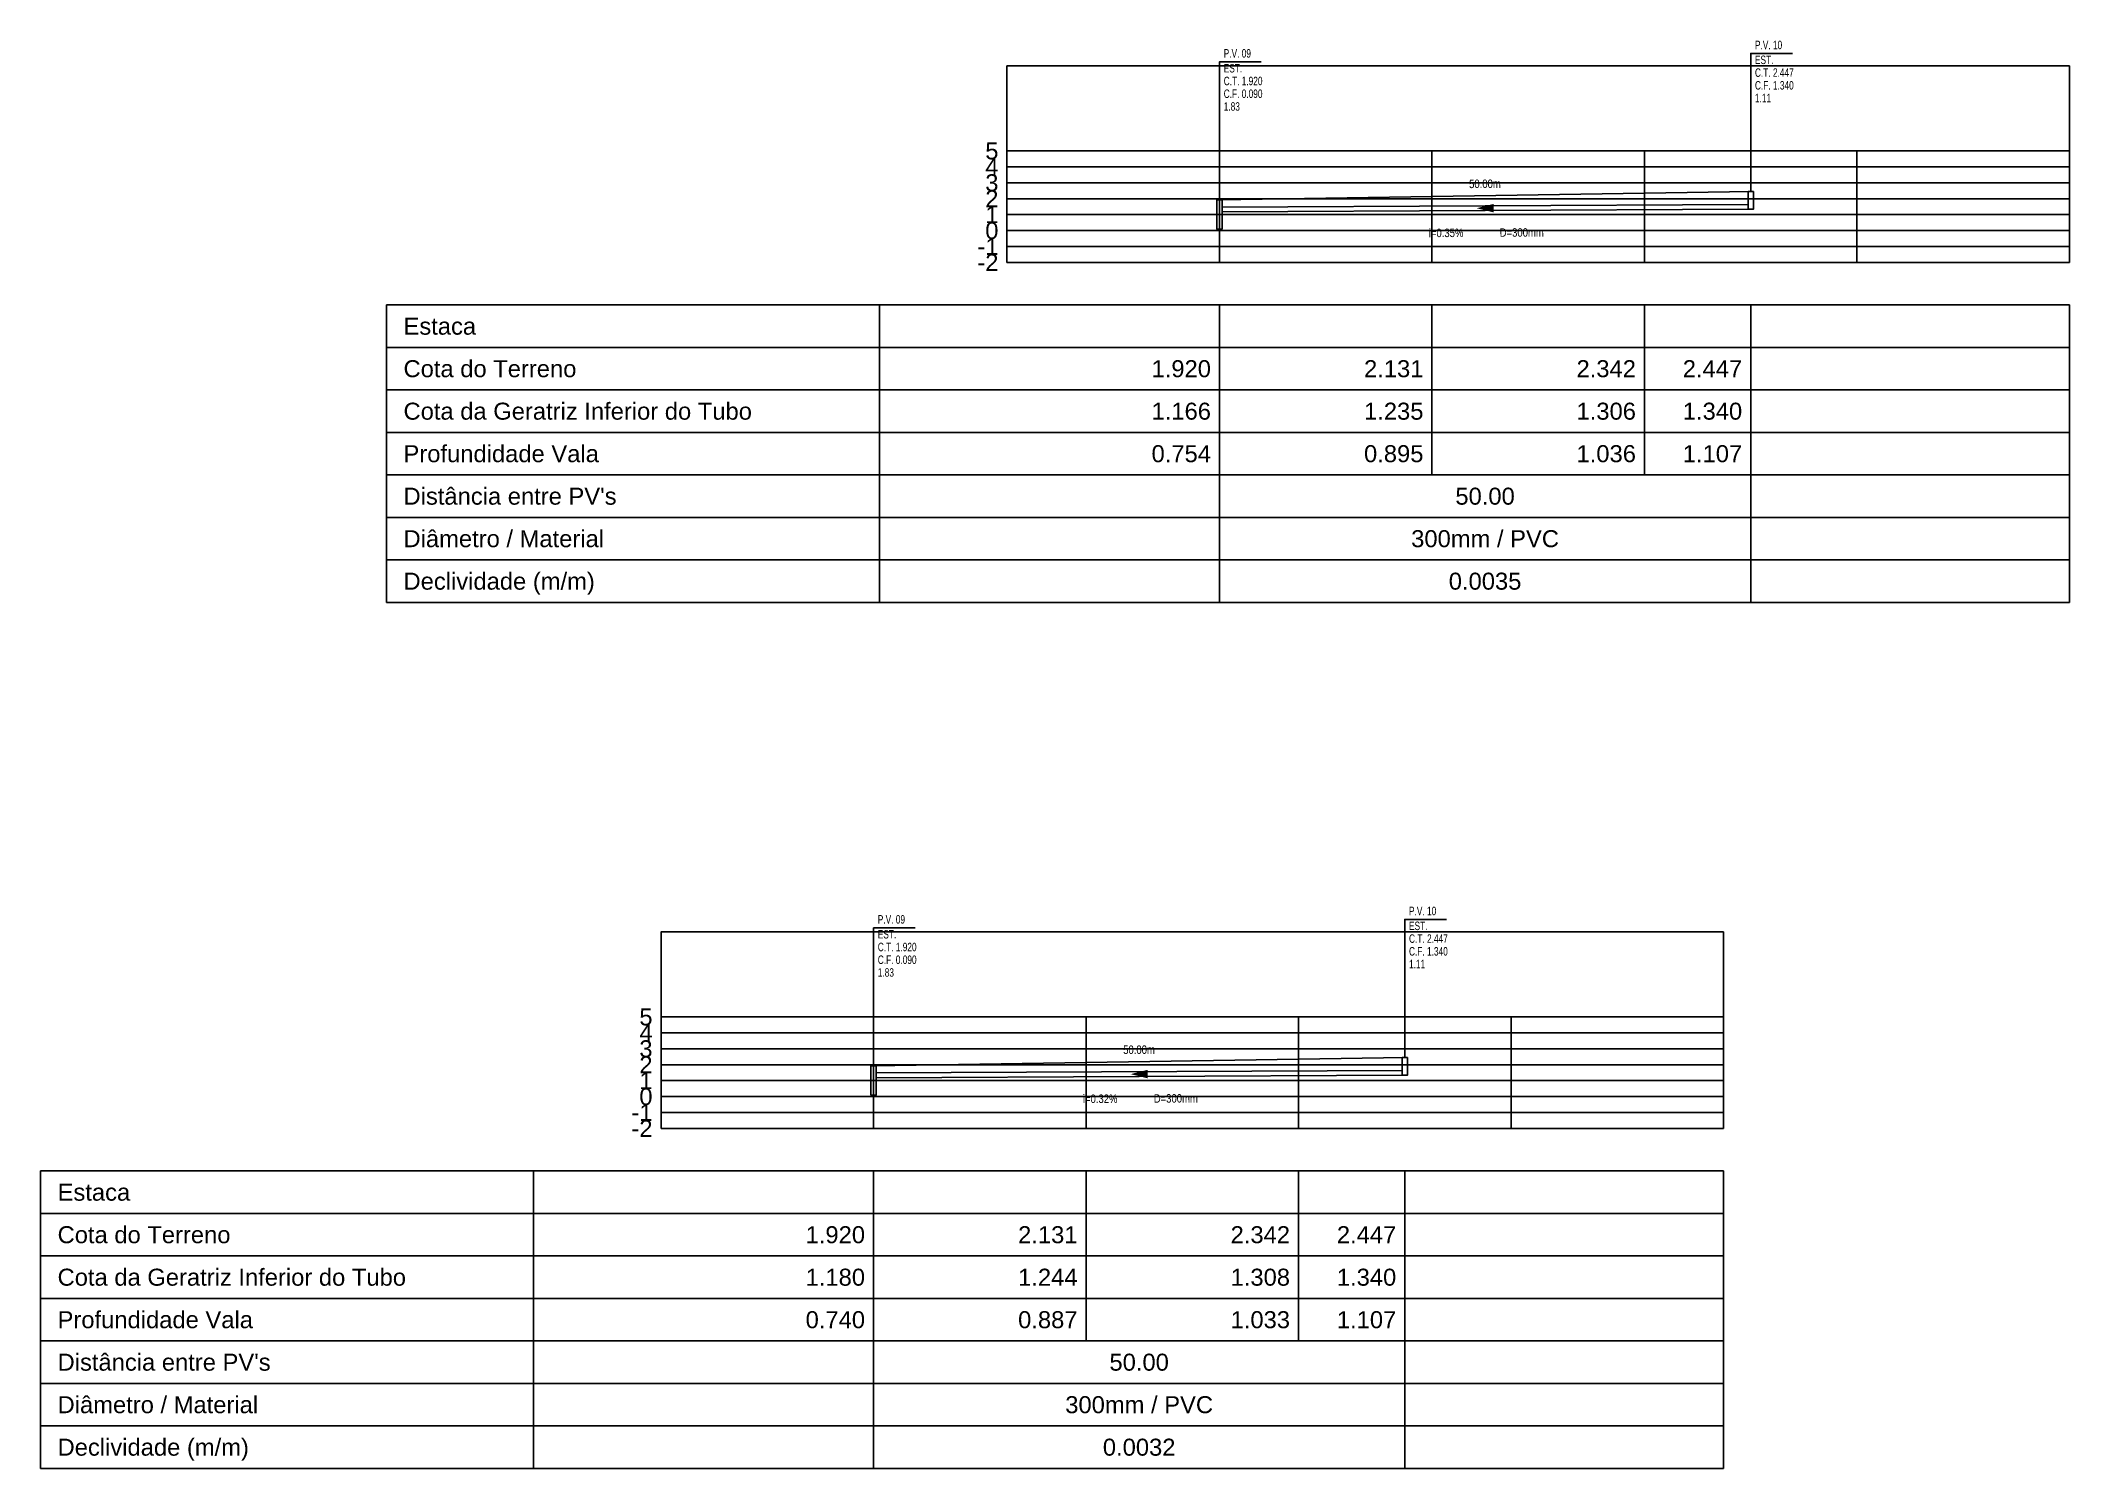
# Model space of a CAD drawing. Extents: x -160 to 364724, y -100 to 7353297.
# Drawn here: x 360104 to 360295, y 7351086.1 to 7351220.5 of the extents above; entities that cross this region are included whole.
import ezdxf
from ezdxf.enums import TextEntityAlignment as Align

# ---------------------------------------------------------------- set-up
doc = ezdxf.new("R2010")
doc.units = 0
doc.header["$LTSCALE"] = 5
for name, color, linetype in [('PS_IND_COMPRIMENTO', 7, 'Continuous'), ('PS_IND_DIAMETRO', 7, 'Continuous'), ('PS_IND_FLUXO', 3, 'Continuous'), ('PS_IND_INCLINACAO', 7, 'Continuous'), ('PS_PERFIL_CAIXAS', 7, 'Continuous'), ('PS_PERFIL_COTA_LIN', 7, 'Continuous'), ('PS_PERFIL_COTA_TXT', 5, 'Continuous'), ('PS_PERFIL_GRADE', 8, 'Continuous'), ('PS_PERFIL_TERRENO', 3, 'Continuous'), ('PS_PERFIL_TUBO', 7, 'Continuous'), ('PS_PONTOS_IDENTIFICACAO_LIN', 7, 'Continuous'), ('PS_PONTOS_IDENTIFICACAO_TXT', 7, 'Continuous')]:
    doc.layers.add(name, color=color, linetype=linetype)
doc.styles.get("Standard").update_dxf_attribs({"font": 'arial.ttf'})

msp = doc.modelspace()

# ---------------------------------------------------------------- texts
at = {"layer": 'PS_IND_COMPRIMENTO', "width": 0.8}
for rotation, p in [(0.3021, (360239.979, 7351207.018)), (0.2778, (360207.42, 7351125.516))]:
    msp.add_text('50.00m', height=0.8, rotation=rotation, dxfattribs=at).set_placement(p, align=Align.MIDDLE_CENTER)
at = {"layer": 'PS_IND_DIAMETRO', "width": 0.8}
for rotation, p in [(0.3021, (360243.443, 7351202.436)), (0.2778, (360210.883, 7351120.933))]:
    msp.add_text('D=300mm', height=0.8, rotation=rotation, dxfattribs=at).set_placement(p, align=Align.MIDDLE_CENTER)
at = {"layer": 'PS_IND_INCLINACAO', "width": 0.8}
for s, rotation, p in [('i=0.35%', 0.3021, (360236.323, 7351202.398)), ('i=0.32%', 0.2778, (360203.763, 7351120.898))]:
    msp.add_text(s, height=0.8, rotation=rotation, dxfattribs=at).set_placement(p, align=Align.MIDDLE_CENTER)
at = {"layer": 'PS_PERFIL_COTA_TXT'}
for s, p in [('Estaca', (360138.191, 7351193.613)), ('Cota do Terreno', (360138.191, 7351189.613)), ('Cota da Geratriz Inferior do Tubo', (360138.191, 7351185.613)), ('Profundidade Vala', (360138.191, 7351181.613)), ("Distância entre PV's", (360138.191, 7351177.613)), ('Diâmetro / Material', (360138.191, 7351173.613)), ('Declividade (m/m)', (360138.191, 7351169.613)), ('Estaca', (360105.632, 7351112.101)), ('Cota do Terreno', (360105.632, 7351108.101)), ('Cota da Geratriz Inferior do Tubo', (360105.632, 7351104.101)), ('Profundidade Vala', (360105.632, 7351100.101)), ("Distância entre PV's", (360105.632, 7351096.101)), ('Diâmetro / Material', (360105.632, 7351092.101)), ('Declividade (m/m)', (360105.632, 7351088.101))]:
    msp.add_text(s, height=1.6, dxfattribs=at).set_placement(p, align=Align.MIDDLE_LEFT)
for s, p in [('1.920', (360214.191, 7351189.613)), ('2.131', (360234.191, 7351189.613)), ('2.342', (360254.191, 7351189.613)), ('2.447', (360264.191, 7351189.613)), ('1.166', (360214.191, 7351185.613)), ('1.235', (360234.191, 7351185.613)), ('1.306', (360254.191, 7351185.613)), ('1.340', (360264.191, 7351185.613)), ('0.754', (360214.191, 7351181.613)), ('0.895', (360234.191, 7351181.613)), ('1.036', (360254.191, 7351181.613)), ('1.107', (360264.191, 7351181.613)), ('1.920', (360181.632, 7351108.101)), ('2.131', (360201.632, 7351108.101)), ('2.342', (360221.632, 7351108.101)), ('2.447', (360231.632, 7351108.101)), ('1.180', (360181.632, 7351104.101)), ('1.244', (360201.632, 7351104.101)), ('1.308', (360221.632, 7351104.101)), ('1.340', (360231.632, 7351104.101)), ('0.740', (360181.632, 7351100.101)), ('0.887', (360201.632, 7351100.101)), ('1.033', (360221.632, 7351100.101)), ('1.107', (360231.632, 7351100.101))]:
    msp.add_text(s, height=1.6, dxfattribs=at).set_placement(p, align=Align.MIDDLE_RIGHT)
for s, p in [('50.00', (360239.991, 7351177.613)), ('300mm / PVC', (360239.991, 7351173.613)), ('0.0035', (360239.991, 7351169.613)), ('50.00', (360207.432, 7351096.101)), ('300mm / PVC', (360207.432, 7351092.101)), ('0.0032', (360207.432, 7351088.101))]:
    msp.add_text(s, height=1.6, dxfattribs=at).set_placement(p, align=Align.MIDDLE_CENTER)
at = {"layer": 'PS_PONTOS_IDENTIFICACAO_TXT', "width": 0.7}
for s, p in [('P.V. 09', (360215.391, 7351218.893)), ('P.V. 10', (360265.391, 7351219.684)), ('EST. ', (360215.391, 7351217.493)), ('C.T. 2.447', (360265.391, 7351217.084)), ('EST. ', (360265.391, 7351218.284)), ('C.T. 1.920', (360215.391, 7351216.293)), ('C.F. 0.090', (360215.391, 7351215.093)), ('C.F. 1.340', (360265.391, 7351215.884)), ('1.11', (360265.391, 7351214.684)), ('1.83', (360215.391, 7351213.893)), ('P.V. 10', (360232.832, 7351138.172)), ('P.V. 09', (360182.832, 7351137.381)), ('EST. ', (360232.832, 7351136.772)), ('C.T. 1.920', (360182.832, 7351134.781)), ('EST. ', (360182.832, 7351135.981)), ('C.T. 2.447', (360232.832, 7351135.572)), ('C.F. 1.340', (360232.832, 7351134.372)), ('C.F. 0.090', (360182.832, 7351133.581)), ('1.83', (360182.832, 7351132.381)), ('1.11', (360232.832, 7351133.172))]:
    msp.add_text(s, height=0.8, dxfattribs=at).set_placement(p)

# ---------------------------------------------------------------- blocks, each defined once
blk = doc.blocks.new('*U257')
at = {"layer": 'PS_PERFIL_GRADE', "linetype": 'Continuous'}
for p, q in [((0, 0), (0, 10.5)), ((0, 10.5), (100, 10.5)), ((20, 0), (20, 10.5)), ((40, 0), (40, 10.5)), ((60, 0), (60, 10.5)), ((80, 0), (80, 10.5)), ((100, 0), (100, 10.5)), ((0, 9), (100, 9)), ((0, 7.5), (100, 7.5)), ((0, 6), (100, 6)), ((0, 4.5), (100, 4.5)), ((0, 3), (100, 3)), ((0, 1.5), (100, 1.5)), ((0, 0), (100, 0))]:
    blk.add_line(p, q, dxfattribs=at)
blk.add_lwpolyline([(0, 10.5), (0, 18.5), (100, 18.5), (100, 10.5)], dxfattribs=at)
at = {"layer": 'PS_PERFIL_GRADE'}
for s, p in [('4', (-0.8, 9)), ('5', (-0.8, 10.5)), ('3', (-0.8, 7.5)), ('2', (-0.8, 6)), ('0', (-0.8, 3)), ('1', (-0.8, 4.5)), ('-1', (-0.8, 1.5)), ('-2', (-0.8, 0))]:
    blk.add_text(s, height=1.6, dxfattribs=at).set_placement(p, align=Align.MIDDLE_RIGHT)
blk = doc.blocks.new('*U258')
at = {"layer": 'PS_PERFIL_GRADE', "linetype": 'Continuous'}
for p, q in [((0, 0), (0, 10.5)), ((0, 10.5), (100, 10.5)), ((20, 0), (20, 10.5)), ((40, 0), (40, 10.5)), ((60, 0), (60, 10.5)), ((80, 0), (80, 10.5)), ((100, 0), (100, 10.5)), ((0, 9), (100, 9)), ((0, 7.5), (100, 7.5)), ((0, 6), (100, 6)), ((0, 4.5), (100, 4.5)), ((0, 3), (100, 3)), ((0, 1.5), (100, 1.5)), ((0, 0), (100, 0))]:
    blk.add_line(p, q, dxfattribs=at)
blk.add_lwpolyline([(0, 10.5), (0, 18.5), (100, 18.5), (100, 10.5)], dxfattribs=at)
at = {"layer": 'PS_PERFIL_GRADE'}
for s, p in [('4', (-0.8, 9)), ('5', (-0.8, 10.5)), ('3', (-0.8, 7.5)), ('2', (-0.8, 6)), ('0', (-0.8, 3)), ('1', (-0.8, 4.5)), ('-1', (-0.8, 1.5)), ('-2', (-0.8, 0))]:
    blk.add_text(s, height=1.6, dxfattribs=at).set_placement(p, align=Align.MIDDLE_RIGHT)

# ---------------------------------------------------------------- linework, layer by layer
at = {"layer": 'PS_IND_FLUXO'}
for points in [[(360240.791, 7351204.722, 0.8, 0, 0), (360239.191, 7351204.713, 0, 0, 0)], [(360208.232, 7351123.22, 0.8, 0, 0), (360206.632, 7351123.212, 0, 0, 0)]]:
    msp.add_lwpolyline(points, format="xyseb", dxfattribs=at)
at = {"layer": 'PS_PERFIL_CAIXAS', "linetype": 'Continuous'}
for points in [[(360264.741, 7351206.284), (360265.241, 7351206.284), (360265.241, 7351204.623), (360264.741, 7351204.623)], [(360214.741, 7351205.493), (360215.241, 7351205.493), (360215.241, 7351202.748), (360214.741, 7351202.748)], [(360182.182, 7351123.981), (360182.682, 7351123.981), (360182.682, 7351121.236), (360182.182, 7351121.236)], [(360232.182, 7351124.772), (360232.682, 7351124.772), (360232.682, 7351123.111), (360232.182, 7351123.111)]]:
    msp.add_lwpolyline(points, close=True, dxfattribs=at)
at = {"layer": 'PS_PERFIL_COTA_LIN', "linetype": 'Continuous'}
for points in [[(360182.991, 7351195.613), (360182.991, 7351191.613), (360136.591, 7351191.613), (360136.591, 7351195.613)], [(360182.991, 7351195.613), (360182.991, 7351191.613), (360214.991, 7351191.613), (360214.991, 7351195.613)], [(360214.991, 7351195.613), (360214.991, 7351191.613), (360234.991, 7351191.613), (360234.991, 7351195.613)], [(360234.991, 7351195.613), (360234.991, 7351191.613), (360254.991, 7351191.613), (360254.991, 7351195.613)], [(360254.991, 7351195.613), (360254.991, 7351191.613), (360264.991, 7351191.613), (360264.991, 7351195.613)], [(360294.991, 7351195.613), (360294.991, 7351191.613), (360264.991, 7351191.613), (360264.991, 7351195.613)], [(360182.991, 7351191.613), (360182.991, 7351187.613), (360136.591, 7351187.613), (360136.591, 7351191.613)], [(360182.991, 7351191.613), (360182.991, 7351187.613), (360214.991, 7351187.613), (360214.991, 7351191.613)], [(360214.991, 7351191.613), (360214.991, 7351187.613), (360234.991, 7351187.613), (360234.991, 7351191.613)], [(360234.991, 7351191.613), (360234.991, 7351187.613), (360254.991, 7351187.613), (360254.991, 7351191.613)], [(360254.991, 7351191.613), (360254.991, 7351187.613), (360264.991, 7351187.613), (360264.991, 7351191.613)], [(360294.991, 7351191.613), (360294.991, 7351187.613), (360264.991, 7351187.613), (360264.991, 7351191.613)], [(360182.991, 7351187.613), (360182.991, 7351183.613), (360136.591, 7351183.613), (360136.591, 7351187.613)], [(360182.991, 7351187.613), (360182.991, 7351183.613), (360214.991, 7351183.613), (360214.991, 7351187.613)], [(360214.991, 7351187.613), (360214.991, 7351183.613), (360234.991, 7351183.613), (360234.991, 7351187.613)], [(360234.991, 7351187.613), (360234.991, 7351183.613), (360254.991, 7351183.613), (360254.991, 7351187.613)], [(360254.991, 7351187.613), (360254.991, 7351183.613), (360264.991, 7351183.613), (360264.991, 7351187.613)], [(360294.991, 7351187.613), (360294.991, 7351183.613), (360264.991, 7351183.613), (360264.991, 7351187.613)], [(360182.991, 7351183.613), (360182.991, 7351179.613), (360136.591, 7351179.613), (360136.591, 7351183.613)], [(360182.991, 7351183.613), (360182.991, 7351179.613), (360214.991, 7351179.613), (360214.991, 7351183.613)], [(360214.991, 7351183.613), (360214.991, 7351179.613), (360234.991, 7351179.613), (360234.991, 7351183.613)], [(360234.991, 7351183.613), (360234.991, 7351179.613), (360254.991, 7351179.613), (360254.991, 7351183.613)], [(360254.991, 7351183.613), (360254.991, 7351179.613), (360264.991, 7351179.613), (360264.991, 7351183.613)], [(360294.991, 7351183.613), (360294.991, 7351179.613), (360264.991, 7351179.613), (360264.991, 7351183.613)], [(360182.991, 7351179.613), (360182.991, 7351175.613), (360136.591, 7351175.613), (360136.591, 7351179.613)], [(360182.991, 7351179.613), (360182.991, 7351175.613), (360214.991, 7351175.613), (360214.991, 7351179.613)], [(360214.991, 7351179.613), (360214.991, 7351175.613), (360264.991, 7351175.613), (360264.991, 7351179.613)], [(360294.991, 7351179.613), (360294.991, 7351175.613), (360264.991, 7351175.613), (360264.991, 7351179.613)], [(360182.991, 7351175.613), (360182.991, 7351171.613), (360136.591, 7351171.613), (360136.591, 7351175.613)], [(360182.991, 7351175.613), (360182.991, 7351171.613), (360214.991, 7351171.613), (360214.991, 7351175.613)], [(360214.991, 7351175.613), (360214.991, 7351171.613), (360264.991, 7351171.613), (360264.991, 7351175.613)], [(360294.991, 7351175.613), (360294.991, 7351171.613), (360264.991, 7351171.613), (360264.991, 7351175.613)], [(360182.991, 7351171.613), (360182.991, 7351167.613), (360136.591, 7351167.613), (360136.591, 7351171.613)], [(360182.991, 7351171.613), (360182.991, 7351167.613), (360214.991, 7351167.613), (360214.991, 7351171.613)], [(360214.991, 7351171.613), (360214.991, 7351167.613), (360264.991, 7351167.613), (360264.991, 7351171.613)], [(360294.991, 7351171.613), (360294.991, 7351167.613), (360264.991, 7351167.613), (360264.991, 7351171.613)], [(360150.432, 7351114.101), (360150.432, 7351110.101), (360104.032, 7351110.101), (360104.032, 7351114.101)], [(360150.432, 7351114.101), (360150.432, 7351110.101), (360182.432, 7351110.101), (360182.432, 7351114.101)], [(360182.432, 7351114.101), (360182.432, 7351110.101), (360202.432, 7351110.101), (360202.432, 7351114.101)], [(360202.432, 7351114.101), (360202.432, 7351110.101), (360222.432, 7351110.101), (360222.432, 7351114.101)], [(360222.432, 7351114.101), (360222.432, 7351110.101), (360232.432, 7351110.101), (360232.432, 7351114.101)], [(360262.432, 7351114.101), (360262.432, 7351110.101), (360232.432, 7351110.101), (360232.432, 7351114.101)], [(360150.432, 7351110.101), (360150.432, 7351106.101), (360104.032, 7351106.101), (360104.032, 7351110.101)], [(360150.432, 7351110.101), (360150.432, 7351106.101), (360182.432, 7351106.101), (360182.432, 7351110.101)], [(360182.432, 7351110.101), (360182.432, 7351106.101), (360202.432, 7351106.101), (360202.432, 7351110.101)], [(360202.432, 7351110.101), (360202.432, 7351106.101), (360222.432, 7351106.101), (360222.432, 7351110.101)], [(360222.432, 7351110.101), (360222.432, 7351106.101), (360232.432, 7351106.101), (360232.432, 7351110.101)], [(360262.432, 7351110.101), (360262.432, 7351106.101), (360232.432, 7351106.101), (360232.432, 7351110.101)], [(360150.432, 7351106.101), (360150.432, 7351102.101), (360104.032, 7351102.101), (360104.032, 7351106.101)], [(360150.432, 7351106.101), (360150.432, 7351102.101), (360182.432, 7351102.101), (360182.432, 7351106.101)], [(360182.432, 7351106.101), (360182.432, 7351102.101), (360202.432, 7351102.101), (360202.432, 7351106.101)], [(360202.432, 7351106.101), (360202.432, 7351102.101), (360222.432, 7351102.101), (360222.432, 7351106.101)], [(360222.432, 7351106.101), (360222.432, 7351102.101), (360232.432, 7351102.101), (360232.432, 7351106.101)], [(360262.432, 7351106.101), (360262.432, 7351102.101), (360232.432, 7351102.101), (360232.432, 7351106.101)], [(360150.432, 7351102.101), (360150.432, 7351098.101), (360104.032, 7351098.101), (360104.032, 7351102.101)], [(360150.432, 7351102.101), (360150.432, 7351098.101), (360182.432, 7351098.101), (360182.432, 7351102.101)], [(360182.432, 7351102.101), (360182.432, 7351098.101), (360202.432, 7351098.101), (360202.432, 7351102.101)], [(360202.432, 7351102.101), (360202.432, 7351098.101), (360222.432, 7351098.101), (360222.432, 7351102.101)], [(360222.432, 7351102.101), (360222.432, 7351098.101), (360232.432, 7351098.101), (360232.432, 7351102.101)], [(360262.432, 7351102.101), (360262.432, 7351098.101), (360232.432, 7351098.101), (360232.432, 7351102.101)], [(360150.432, 7351098.101), (360150.432, 7351094.101), (360104.032, 7351094.101), (360104.032, 7351098.101)], [(360150.432, 7351098.101), (360150.432, 7351094.101), (360182.432, 7351094.101), (360182.432, 7351098.101)], [(360182.432, 7351098.101), (360182.432, 7351094.101), (360232.432, 7351094.101), (360232.432, 7351098.101)], [(360262.432, 7351098.101), (360262.432, 7351094.101), (360232.432, 7351094.101), (360232.432, 7351098.101)], [(360150.432, 7351094.101), (360150.432, 7351090.101), (360104.032, 7351090.101), (360104.032, 7351094.101)], [(360150.432, 7351094.101), (360150.432, 7351090.101), (360182.432, 7351090.101), (360182.432, 7351094.101)], [(360182.432, 7351094.101), (360182.432, 7351090.101), (360232.432, 7351090.101), (360232.432, 7351094.101)], [(360262.432, 7351094.101), (360262.432, 7351090.101), (360232.432, 7351090.101), (360232.432, 7351094.101)], [(360150.432, 7351090.101), (360150.432, 7351086.101), (360104.032, 7351086.101), (360104.032, 7351090.101)], [(360150.432, 7351090.101), (360150.432, 7351086.101), (360182.432, 7351086.101), (360182.432, 7351090.101)], [(360182.432, 7351090.101), (360182.432, 7351086.101), (360232.432, 7351086.101), (360232.432, 7351090.101)], [(360262.432, 7351090.101), (360262.432, 7351086.101), (360232.432, 7351086.101), (360232.432, 7351090.101)]]:
    msp.add_lwpolyline(points, close=True, dxfattribs=at)
for points in [[(360214.991, 7351179.613), (360234.991, 7351179.613)], [(360234.991, 7351179.613), (360254.991, 7351179.613)], [(360254.991, 7351179.613), (360264.991, 7351179.613)], [(360214.991, 7351175.613), (360234.991, 7351175.613)], [(360214.991, 7351175.613), (360234.991, 7351175.613)], [(360234.991, 7351175.613), (360254.991, 7351175.613)], [(360234.991, 7351175.613), (360254.991, 7351175.613)], [(360254.991, 7351175.613), (360264.991, 7351175.613)], [(360254.991, 7351175.613), (360264.991, 7351175.613)], [(360214.991, 7351171.613), (360234.991, 7351171.613)], [(360214.991, 7351171.613), (360234.991, 7351171.613)], [(360234.991, 7351171.613), (360254.991, 7351171.613)], [(360234.991, 7351171.613), (360254.991, 7351171.613)], [(360254.991, 7351171.613), (360264.991, 7351171.613)], [(360254.991, 7351171.613), (360264.991, 7351171.613)], [(360214.991, 7351167.613), (360234.991, 7351167.613)], [(360234.991, 7351167.613), (360254.991, 7351167.613)], [(360254.991, 7351167.613), (360264.991, 7351167.613)], [(360182.432, 7351098.101), (360202.432, 7351098.101)], [(360202.432, 7351098.101), (360222.432, 7351098.101)], [(360222.432, 7351098.101), (360232.432, 7351098.101)], [(360182.432, 7351094.101), (360202.432, 7351094.101)], [(360182.432, 7351094.101), (360202.432, 7351094.101)], [(360202.432, 7351094.101), (360222.432, 7351094.101)], [(360202.432, 7351094.101), (360222.432, 7351094.101)], [(360222.432, 7351094.101), (360232.432, 7351094.101)], [(360222.432, 7351094.101), (360232.432, 7351094.101)], [(360182.432, 7351090.101), (360202.432, 7351090.101)], [(360182.432, 7351090.101), (360202.432, 7351090.101)], [(360202.432, 7351090.101), (360222.432, 7351090.101)], [(360202.432, 7351090.101), (360222.432, 7351090.101)], [(360222.432, 7351090.101), (360232.432, 7351090.101)], [(360222.432, 7351090.101), (360232.432, 7351090.101)], [(360182.432, 7351086.101), (360202.432, 7351086.101)], [(360202.432, 7351086.101), (360222.432, 7351086.101)], [(360222.432, 7351086.101), (360232.432, 7351086.101)]]:
    msp.add_lwpolyline(points, dxfattribs=at)
at = {"layer": 'PS_PERFIL_TERRENO', "linetype": 'Continuous'}
for points in [[(360214.991, 7351205.493), (360264.991, 7351206.284)], [(360182.432, 7351123.981), (360232.432, 7351124.772)]]:
    msp.add_lwpolyline(points, dxfattribs=at)
at = {"layer": 'PS_PERFIL_TUBO', "linetype": 'Continuous'}
for points in [[(360215.241, 7351204.362), (360264.741, 7351204.623), (360264.741, 7351205.073), (360215.241, 7351204.812)], [(360182.682, 7351122.871), (360232.182, 7351123.111), (360232.182, 7351123.561), (360182.682, 7351123.321)]]:
    msp.add_lwpolyline(points, close=True, dxfattribs=at)
at = {"layer": 'PS_PONTOS_IDENTIFICACAO_LIN', "linetype": 'Continuous'}
for points in [[(360264.991, 7351206.284), (360264.991, 7351219.284), (360268.911, 7351219.284)], [(360214.991, 7351205.493), (360214.991, 7351218.493), (360218.911, 7351218.493)], [(360232.432, 7351124.772), (360232.432, 7351137.772), (360236.352, 7351137.772)], [(360182.432, 7351123.981), (360182.432, 7351136.981), (360186.352, 7351136.981)]]:
    msp.add_lwpolyline(points, dxfattribs=at)

# ---------------------------------------------------------------- block references
at = {"layer": 'PS_PERFIL_GRADE'}
for name, p in [('*U257', (360194.991, 7351199.613)), ('*U258', (360162.432, 7351118.101))]:
    msp.add_blockref(name, p, dxfattribs=at)

msp.set_redraw_order([(e.dxf.handle, doc.entitydb.next_handle()) for e in msp.query("TEXT MTEXT ATTDEF DIMENSION ARC_DIMENSION")])  # texts and dimensions are drawn at this point

doc.saveas('drawing.dxf')
